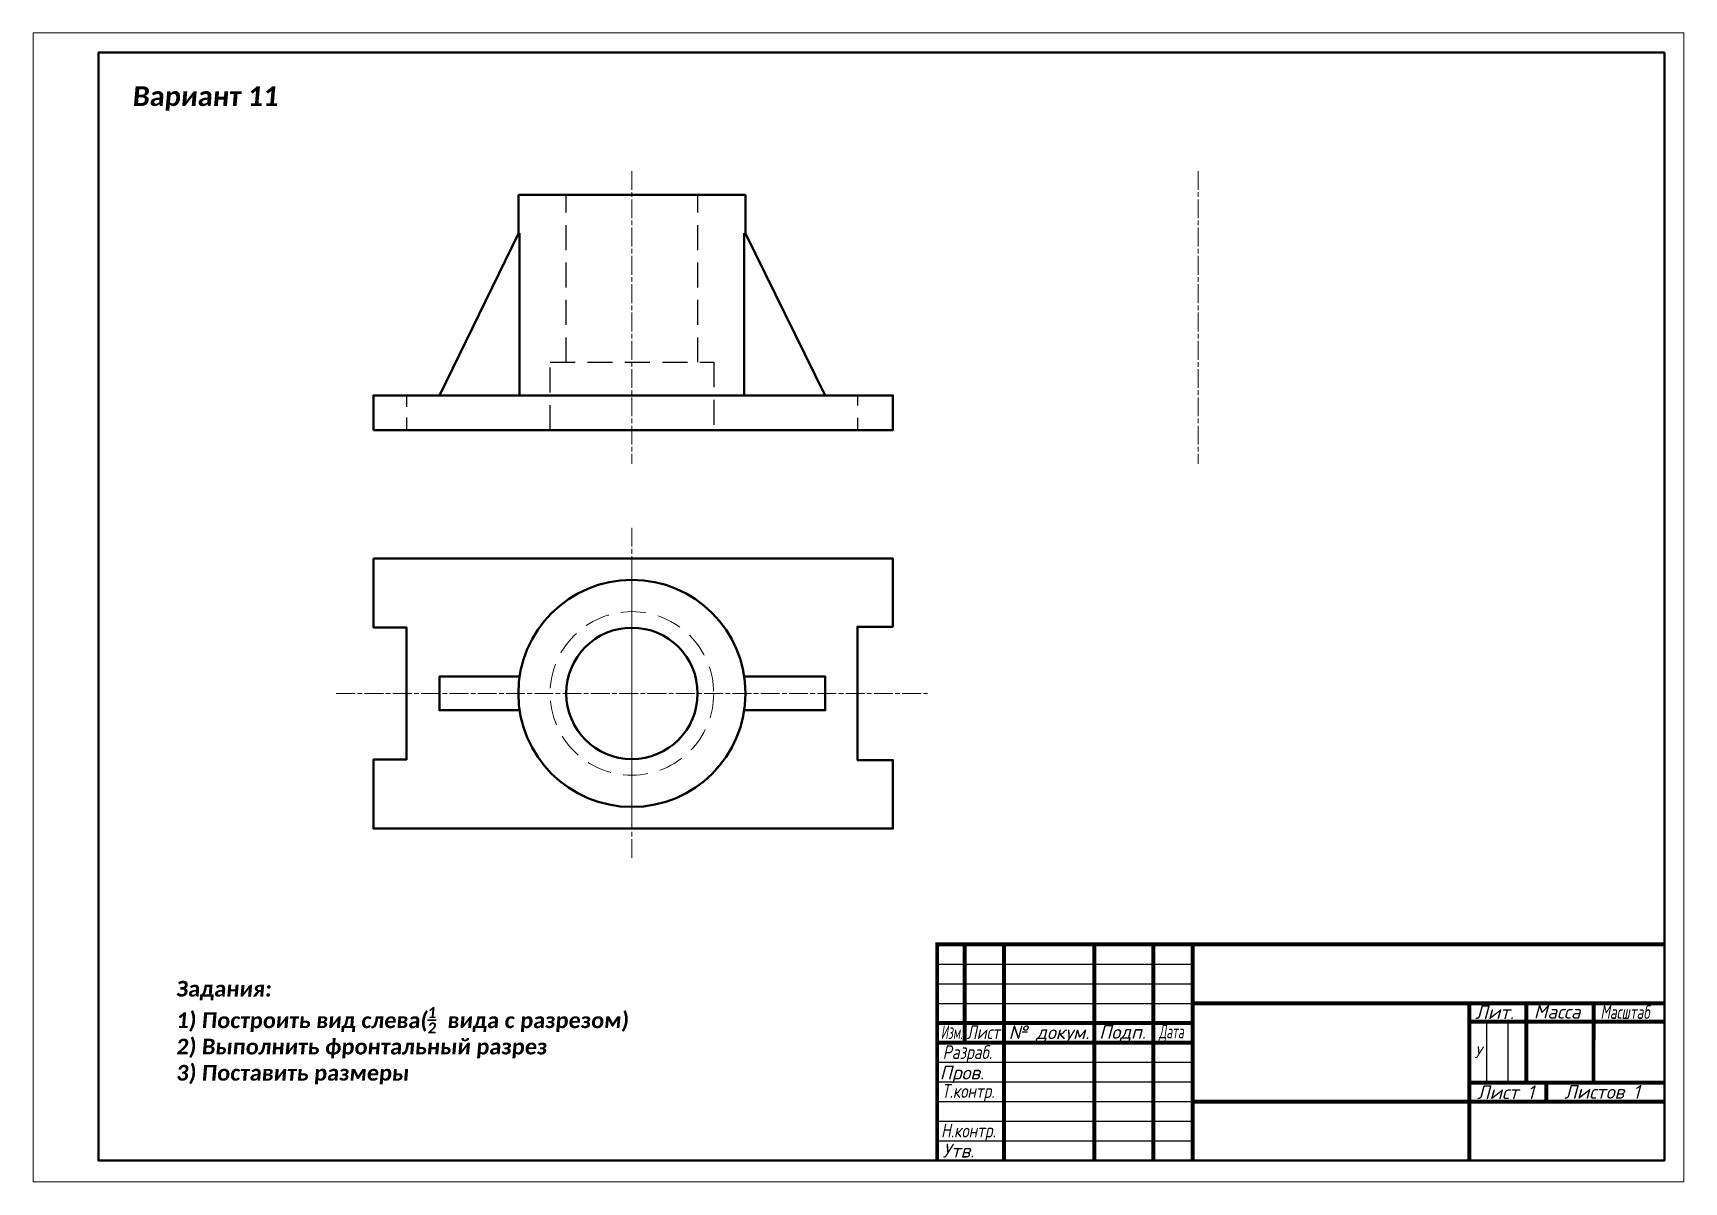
# Model space of a CAD drawing. Header units: millimetres. Extents: x 323 to 3799, y 181 to 802.
# Drawn here: x 1189.9 to 1609.9, y 183.4 to 475.8 of the extents above; entities that cross this region are included whole.
import ezdxf

# ---------------------------------------------------------------- set-up
doc = ezdxf.new("R2010")
doc.units = ezdxf.units.MM
doc.linetypes.add('ACAD_ISO08W100', pattern=[36, 24, -3, 6, -3])
doc.linetypes.add('невидимая', pattern=[9.525, 6.35, -3.175])
doc.styles.get("Standard").update_dxf_attribs({"font": 'calibri.ttf'})
doc.styles.add('стиль1', font='calibrib.ttf', dxfattribs={"oblique": 5})

msp = doc.modelspace()

# ---------------------------------------------------------------- texts
at = {"color": 7, "lineweight": 0, "style": 'стиль1', "oblique": 5}
msp.add_text('Вариант 11', height=5, dxfattribs=at).set_placement((1215.12, 457.27))
at = {"color": 5, "lineweight": 30, "insert": (1226.29, 234.63), "char_height": 4, "width": 122.6531, "attachment_point": 1, "style": 'стиль1'}
msp.add_mtext('\\A1;{\\C7;Задания:\\P1) Построить вид слева(\\H0.7x;\\S1/2;\\H1.4286x;  вида с разрезом)\\P2) Выполнить фронтальный разрез\\P3) Поставить размеры}', dxfattribs=at)
at = {"char_height": 3.5}
for s, insert, width, attachment_point in [('{\\fISOCPEUR|b0|i1|c204|p34;Лит.}', (1556.8, 228.42), 14.4663, 1), ('{\\fISOCPEUR|b0|i1|c204|p34;Масса}', (1571.68, 228.54), 17.1298, 1), ('{\\fISOCPEUR|b0|i1|c204|p34;\\W0.7;Масштаб}', (1588.64, 228.46), 18, 1), ('\\W0.6;{\\fISOCPEUR|b0|i1|c204|p34;Изм.}', (1420.83, 223.31), 7, 1), ('{\\fISOCPEUR|b0|i1|c204|p34;\\W0.8;Лист}', (1427.43, 223.31), 10, 1), ('{\\fISOCPEUR|b0|i1|c204|p34;№ докум.}', (1438.09, 223.3), 23, 1), ('{\\fISOCPEUR|b0|i1|c204|p34;Подп.}', (1467.05, 221.36), 15, 5), ('{\\fISOCPEUR|b0|i1|c204|p34;\\W0.6;Дата}', (1476.32, 223.49), 10, 1), ('\\W0.8;{\\fISOCPEUR|b0|i1|c204|p34;Разраб.}', (1421.32, 218.25), 17, 1), ('{\\fISOCPEUR|b0|i1|c204|p34;Пров.}', (1420.56, 213.04), 17, 1), ('\\W0.8;{\\fISOCPEUR|b0|i1|c204|p34;Т.контр.}', (1427.78, 206.12), 17, 5), ('{\\fISOCPEUR|b0|i1|c204|p34;Лист 1}', (1557.26, 208.04), 19.6013, 1), ('{\\fISOCPEUR|b0|i1|c204|p34;Листов 1}', (1579.46, 208.15), 30, 1), ('\\W0.8;{\\fISOCPEUR|b0|i1|c204|p34;Н.контр.}', (1420.89, 198.28), 17, 1), ('{\\fISOCPEUR|b0|i1|c204|p34;Утв.}', (1421.28, 193.17), 17, 1)]:
    msp.add_mtext(s, dxfattribs=dict(at, insert=insert, width=width, attachment_point=attachment_point))
at = {"color": 3, "insert": (1557.47, 216.46), "char_height": 3, "width": 4.3536, "attachment_point": 5}
msp.add_mtext('{\\fISOCPEUR|b0|i1|c204|p34;\\C256;У}', dxfattribs=at)

# ---------------------------------------------------------------- linework, layer by layer
at = {"linetype": 'ACAD_ISO08W100', "lineweight": 15, "ltscale": 0.2}
for p, q in [((1342.25, 440.71), (1342.25, 366.19)), ((1486.32, 440.71), (1486.32, 366.19)), ((1342.25, 349.93), (1342.25, 265.62)), ((1342.25, 341.89), (1342.25, 273.66)), ((1267.04, 307.78), (1417.47, 307.78))]:
    msp.add_line(p, q, dxfattribs=at)
at = {"lineweight": 40}
for p, q in [((1313.36, 434.66), (1371.15, 434.66)), ((1313.36, 424.79), (1313.36, 434.66)), ((1371.15, 434.66), (1371.18, 424.79)), ((1293.29, 383.63), (1313.36, 424.79)), ((1391.45, 383.63), (1371.18, 424.79)), ((1371.15, 383.63), (1313.36, 383.63))]:
    msp.add_line(p, q, dxfattribs=at)
at = {"linetype": 'невидимая', "lineweight": 25}
for p, q in [((1325.53, 392.04), (1325.53, 434.66)), ((1358.98, 392.04), (1358.98, 434.66)), ((1284.89, 383.63), (1284.89, 380.72)), ((1399.61, 383.63), (1399.61, 381.02)), ((1284.89, 377.97), (1284.89, 374.8)), ((1399.61, 377.87), (1399.61, 374.8))]:
    msp.add_line(p, q, dxfattribs=at)
at = {"color": 7, "lineweight": 40}
for p, q in [((1313.68, 383.63), (1313.68, 424.89)), ((1370.83, 383.63), (1370.83, 424.89))]:
    msp.add_line(p, q, dxfattribs=at)
for p, q in [((1484.9, 233.9), (1484.9, 243.9)), ((1419.9, 238.9), (1484.9, 238.9)), ((1419.9, 233.9), (1484.9, 233.9)), ((1419.9, 228.9), (1484.9, 228.9)), ((1569.76, 228.9), (1555.29, 228.9)), ((1559.65, 224.22), (1559.65, 208.7)), ((1565.12, 224.22), (1565.12, 208.7)), ((1419.9, 213.9), (1484.9, 213.9)), ((1419.9, 208.9), (1484.9, 208.9)), ((1419.9, 203.9), (1484.9, 203.9)), ((1419.9, 198.9), (1484.9, 198.9)), ((1419.9, 193.9), (1419.9, 193.9)), ((1419.9, 193.9), (1419.9, 188.9)), ((1419.9, 193.9), (1484.9, 193.9))]:
    msp.add_line(p, q)
at = {"lineweight": 0}
msp.add_lwpolyline([(1189.9, 475.84), (1609.9, 475.84), (1609.9, 183.45), (1189.9, 183.45)], close=True, dxfattribs=at)
at = {"lineweight": 40}
for points in [[(1604.9, 470.84), (1604.9, 188.9), (1206.55, 188.9), (1206.55, 470.84)], [(1276.48, 374.8), (1408.65, 374.8), (1408.65, 383.63), (1276.48, 383.63)]]:
    msp.add_lwpolyline(points, close=True, dxfattribs=at)
at = {"linetype": 'невидимая', "lineweight": 25}
msp.add_lwpolyline([(1321.09, 374.8), (1321.44, 374.8), (1321.44, 392.04), (1363.07, 392.04), (1363.07, 374.8), (1362.92, 374.8)], dxfattribs=at)
at = {"lineweight": 40}
for points in [[(1276.48, 342.07), (1408.65, 342.07), (1408.65, 324.74), (1399.61, 324.74), (1399.61, 290.81), (1408.65, 290.81), (1408.65, 273.37), (1276.48, 273.37), (1276.48, 290.96), (1284.89, 290.96), (1284.89, 324.59), (1276.48, 324.59), (1276.48, 342.07)], [(1313.68, 303.49), (1293.29, 303.49), (1293.29, 312.06), (1313.68, 312.06)], [(1370.83, 312.06), (1391.45, 312.06), (1391.45, 303.49), (1370.83, 303.49)]]:
    msp.add_lwpolyline(points, dxfattribs=at)
at = {"lineweight": 40, "const_width": 1}
for points in [[(1604.9, 243.9), (1419.9, 243.9), (1419.9, 188.9)], [(1426.9, 243.9), (1426.9, 218.9)], [(1436.9, 243.9), (1436.9, 188.9)], [(1459.9, 243.9), (1459.9, 188.9)], [(1474.9, 243.9), (1474.9, 188.9)], [(1484.9, 243.9), (1484.9, 188.9)], [(1484.9, 228.9), (1604.9, 228.9)], [(1555.29, 228.9), (1555.29, 188.9)], [(1569.76, 208.7), (1569.76, 228.9)], [(1586.9, 228.9), (1586.87, 208.7)], [(1419.9, 223.9), (1484.9, 223.9)], [(1555.29, 224.22), (1604.9, 224.22)], [(1419.9, 218.9), (1484.9, 218.9)], [(1569.76, 208.7), (1555.29, 208.7)], [(1569.76, 208.7), (1604.9, 208.7)], [(1574.9, 208.7), (1574.9, 203.9)], [(1484.9, 203.9), (1604.9, 203.9)]]:
    msp.add_lwpolyline(points, dxfattribs=at)
at = {"lineweight": 40}
msp.add_circle((1342.25, 307.78), 28.89, dxfattribs=at)
at = {"linetype": 'невидимая', "lineweight": 0}
msp.add_circle((1342.25, 307.78), 20.81, dxfattribs=at)
at = {"lineweight": 40, "ltscale": 0.2}
msp.add_circle((1342.25, 307.78), 16.72, dxfattribs=at)

msp.set_redraw_order([(e.dxf.handle, doc.entitydb.next_handle()) for e in msp.query("TEXT MTEXT ATTDEF DIMENSION ARC_DIMENSION")])  # texts and dimensions are drawn at this point

doc.saveas('drawing.dxf')
